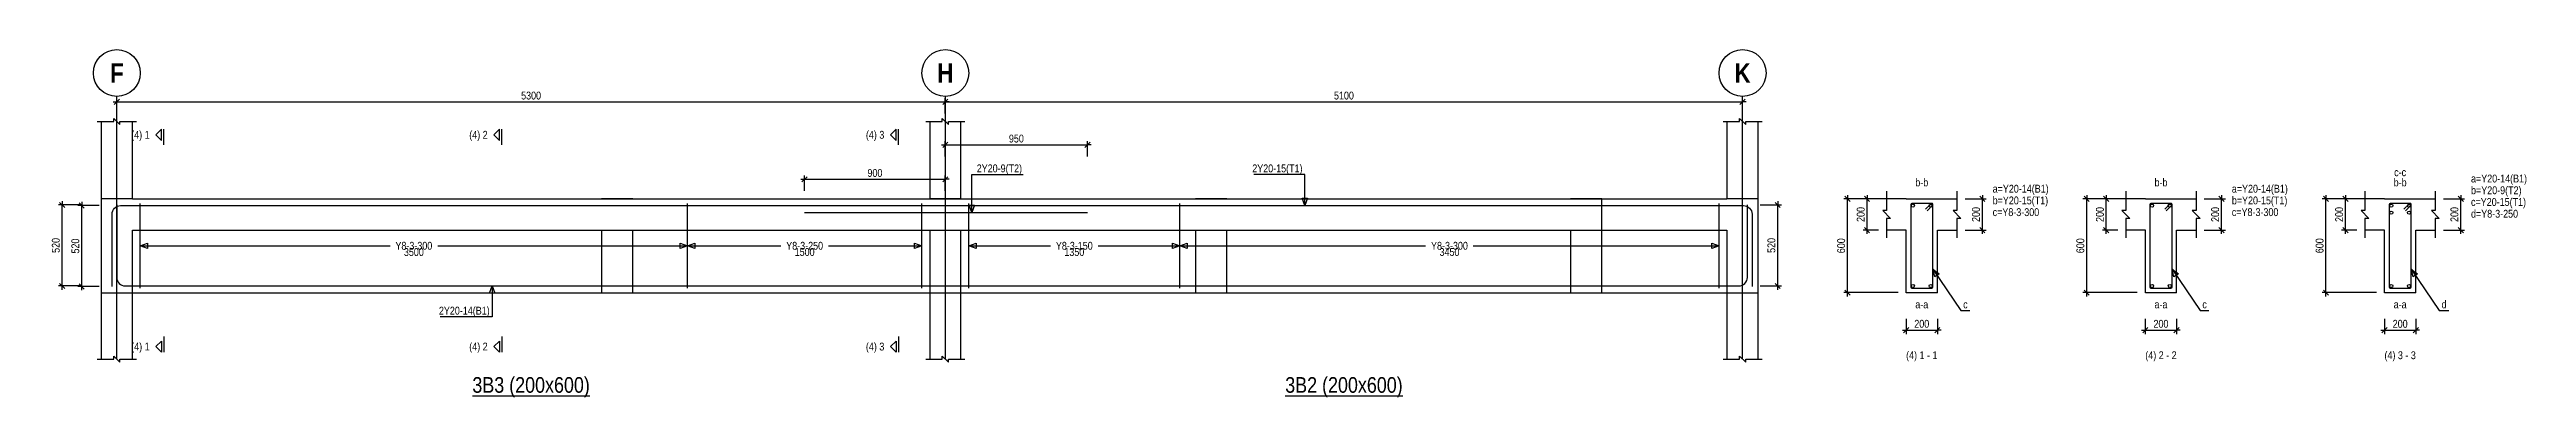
# Model space of a CAD drawing. Extents: x 0 to 206258, y -403073 to 0.
# Drawn here: x 12479 to 44170, y -205044 to -200594 of the extents above; entities that cross this region are included whole.
import ezdxf
from ezdxf.enums import TextEntityAlignment as Align
from ezdxf.lldxf.tags import DXFTag

# ---------------------------------------------------------------- set-up
doc = ezdxf.new("R2010")
doc.units = 0
doc.header["$LTSCALE"] = 1000
for name, color, linetype in [('Axis Circle(Dir 2)', 150, 'Continuous'), ('Axis Label(Dir 1)', 7, 'Continuous'), ('Axis Line(Dir 2)', 150, 'CENTER2'), ('Break Line', 5, 'Continuous'), ('Dimension Line', 5, 'Continuous'), ('Dimension Text', 5, 'Continuous'), ('Front Elevation Line', 40, 'Continuous'), ('Leader Line', 5, 'Continuous'), ('Link Line', 3, 'Continuous'), ('Rebar Label', 6, 'Continuous'), ('Rebar Line', 7, 'Continuous'), ('Section Label', 1, 'Continuous'), ('Section Line', 1, 'Continuous'), ('Top Rebar Label', 6, 'Continuous'), ('Top Rebar Line', 7, 'Continuous')]:
    doc.layers.add(name, color=color, linetype=linetype)
for name, color, linetype, true_color in [('Back Elevation Line', 191, 'HIDDEN2', 0xd4aaff), ('Beam Label(D)', 94, 'Continuous', 0x008100), ('Beam Line(D)', 112, 'Continuous', 0x00bd5e), ('Link Label', 94, 'Continuous', 0x008100)]:
    doc.layers.add(name, color=color, linetype=linetype, true_color=true_color)
doc.styles.add('Axis Label(Dir 1)', font='ARIALNB.TTF', dxfattribs={"height": 250})
doc.styles.add('Beam Label(D)', font='ARIALN.TTF', dxfattribs={"height": 200})
doc.styles.add('Dimension Text', font='ARIALN.TTF', dxfattribs={"height": 100})
doc.styles.add('Link Label', font='ARIALN.TTF', dxfattribs={"height": 100})
doc.styles.add('Rebar Label', font='ARIALN.TTF', dxfattribs={"height": 100})
doc.styles.add('Section Label', font='ARIALN.TTF', dxfattribs={"height": 100})
doc.styles.add('Top Rebar Label', font='ARIALN.TTF', dxfattribs={"height": 100})
tags = doc.linetypes.add('CENTER2', pattern=[1.125, 0.75, -0.125, 0.125, -0.125]).pattern_tags.tags
tags[10:11] = [DXFTag(74, 4), DXFTag(75, 0), DXFTag(340, '0'), DXFTag(46, 0.0), DXFTag(50, 0.0), DXFTag(44, 0.0), DXFTag(45, 0.0)]
tags[8:9] = [DXFTag(74, 4), DXFTag(75, 0), DXFTag(340, '0'), DXFTag(46, 0.0), DXFTag(50, 0.0), DXFTag(44, 0.0), DXFTag(45, 0.0)]
tags[6:7] = [DXFTag(74, 4), DXFTag(75, 0), DXFTag(340, '0'), DXFTag(46, 0.0), DXFTag(50, 0.0), DXFTag(44, 0.0), DXFTag(45, 0.0)]
tags[4:5] = [DXFTag(74, 4), DXFTag(75, 0), DXFTag(340, '0'), DXFTag(46, 0.0), DXFTag(50, 0.0), DXFTag(44, 0.0), DXFTag(45, 0.0)]
tags = doc.linetypes.add('HIDDEN2', pattern=[0.1875, 0.125, -0.0625]).pattern_tags.tags
tags[6:7] = [DXFTag(74, 4), DXFTag(75, 0), DXFTag(340, '0'), DXFTag(46, 0.0), DXFTag(50, 0.0), DXFTag(44, 0.0), DXFTag(45, 0.0)]
tags[4:5] = [DXFTag(74, 4), DXFTag(75, 0), DXFTag(340, '0'), DXFTag(46, 0.0), DXFTag(50, 0.0), DXFTag(44, 0.0), DXFTag(45, 0.0)]
doc.dimstyles.new('BEAM', dxfattribs={"dimtxt": 100, "dimasz": 30, "dimexe": 48.3, "dimexo": 103.5, "dimgap": 30, "dimtad": 1, "dimtoh": 1, "dimdec": 1, "dimlfac": 0.5, "dimdsep": 46, "dimtxsty": 'Dimension Text', "dimblk": 'PCDIM_TICK', "dimcen": 0.09, "dimclrd": 5, "dimclre": 5, "dimclrt": 5, "dimadec": 1, "dimazin": 0, "dimtp": 1, "dimtm": 1, "dimtfac": 1, "dimtdec": 4, "dimtofl": 0, "dimtmove": 0, "dimatfit": 3, "dimfxl": 1, "dimtolj": 1, "dimtzin": 0, "dimarcsym": 0})

msp = doc.modelspace()

# ---------------------------------------------------------------- texts
at = {"layer": 'Axis Label(Dir 1)', "transparency": 33554687, "style": 'Axis Label(Dir 1)'}
for s, p in [('F', (13340.146, -200894.284)), ('H', (23940.146, -200894.284)), ('K', (34140.146, -200894.284))]:
    msp.add_text(s, height=250, dxfattribs=at).set_placement(p, align=Align.MIDDLE_CENTER)
at = {"layer": 'Beam Label(D)', "transparency": 33554687, "style": 'Beam Label(D)'}
for s, p in [('%%U3B3 (200x600)', (18640.146, -204784.284)), ('%%U3B2 (200x600)', (29040.146, -204784.284))]:
    msp.add_text(s, height=200, dxfattribs=at).set_placement(p, align=Align.TOP_CENTER)
at = {"layer": 'Dimension Text', "transparency": 33554687, "style": 'Dimension Text'}
for s, p in [('3500', (17140.146, -203134.284)), ('1500', (22140.145, -203134.284)), ('1350', (25590.146, -203134.284)), ('3450', (30390.146, -203134.284))]:
    msp.add_text(s, height=100, dxfattribs=at).set_placement(p, align=Align.TOP_CENTER)
at = {"layer": 'Link Label', "transparency": 33554687, "style": 'Link Label'}
for s, p in [(' c=Y8-3-300', (37308.147, -202724.284)), (' c=Y8-3-300', (40368.385, -202724.284)), (' d=Y8-3-250', (43428.624, -202744.284)), ('c', (36963.147, -203904.284)), ('c', (40023.385, -203904.284)), ('d', (43083.624, -203904.284))]:
    msp.add_text(s, height=100, dxfattribs=at).set_placement(p)
for s, p in [('Y8-3-300', (17140.146, -203104.284)), ('Y8-3-250', (22140.145, -203104.284)), ('Y8-3-150', (25590.146, -203104.284)), ('Y8-3-300', (30390.146, -203104.284))]:
    msp.add_text(s, height=100, dxfattribs=at).set_placement(p, align=Align.MIDDLE_CENTER)
at = {"layer": 'Rebar Label', "transparency": 33554687, "style": 'Rebar Label'}
for s, p in [('c-c', (42553.624, -202244.284)), ('b-b', (36433.147, -202374.284)), ('b-b', (39493.385, -202374.284)), ('b-b', (42553.624, -202374.284)), ('a-a', (36433.147, -203934.284)), ('a-a', (39493.385, -203934.284)), ('a-a', (42553.624, -203934.284))]:
    msp.add_text(s, height=100, dxfattribs=at).set_placement(p, align=Align.BOTTOM_CENTER)
for p in [(37308.147, -202424.284), (40368.385, -202424.284), (43428.624, -202294.284)]:
    msp.add_text(' a=Y20-14(B1)', height=100, dxfattribs=at).set_placement(p)
msp.add_text(' 2Y20-14(B1)', height=100, dxfattribs=at).set_placement((18110.146, -203984.284), align=Align.RIGHT)
at = {"layer": 'Section Label', "transparency": 33554687, "style": 'Section Label'}
for s, p in [('(4) 1', (13759.435, -201684.994)), ('(4) 2', (18084.435, -201684.994)), ('(4) 3', (23159.435, -201684.994)), ('(4) 1', (13759.435, -204393.573)), ('(4) 2', (18084.435, -204393.573)), ('(4) 3', (23159.435, -204393.573))]:
    msp.add_text(s, height=100, dxfattribs=at).set_placement(p, align=Align.MIDDLE_RIGHT)
for s, p in [('(4) 1 - 1', (36433.147, -204584.284)), ('(4) 2 - 2', (39493.385, -204584.284)), ('(4) 3 - 3', (42553.624, -204584.284))]:
    msp.add_text(s, height=100, dxfattribs=at).set_placement(p, align=Align.BOTTOM_CENTER)
at = {"layer": 'Top Rebar Label', "transparency": 33554687, "style": 'Top Rebar Label'}
for s, p in [(' 2Y20-9(T2)', (24310.146, -202164.284)), (' b=Y20-15(T1)', (37308.147, -202574.284)), (' b=Y20-15(T1)', (40368.385, -202574.284)), (' c=Y20-15(T1)', (43428.624, -202594.284)), (' b=Y20-9(T2)', (43428.624, -202444.284))]:
    msp.add_text(s, height=100, dxfattribs=at).set_placement(p)
msp.add_text(' 2Y20-15(T1)', height=100, dxfattribs=at).set_placement((28510.146, -202164.284), align=Align.RIGHT)

# ---------------------------------------------------------------- blocks, each defined once
blk = doc.blocks.new('PCDIM_TICK')
at = {"layer": 'Dimension Line', "color": 0, "transparency": 33554687}
for p, q in [((1.1, 1.1), (-1.1, -1.1)), ((1.6, 0), (0, 0))]:
    blk.add_line(p, q, dxfattribs=at)
blk = doc.blocks.new('*U2787')
at = {"layer": 'Dimension Line', "color": 5, "true_color": 0x0000ff, "transparency": 16777216}
for p, q in [((22138, -202401), (22138, -202206)), ((22138, -202254), (23940, -202254)), ((23940, -202401), (23940, -202206))]:
    blk.add_line(p, q, dxfattribs=at)
at = {"layer": 'Dimension Line', "color": 5, "true_color": 0x0000ff, "transparency": 16777216, "xscale": 30, "yscale": 30, "rotation": 180.0000000000004}
blk.add_blockref('PCDIM_TICK', (22138, -202254), dxfattribs=at)
at = {"layer": 'Dimension Line', "color": 5, "true_color": 0x0000ff, "transparency": 16777216, "xscale": 30, "yscale": 30}
blk.add_blockref('PCDIM_TICK', (23940, -202254), dxfattribs=at)
at = {"layer": 'Dimension Line', "color": 5, "true_color": 0x0000ff, "transparency": 16777216, "insert": (23039, -202224), "char_height": 100, "width": 181.5, "attachment_point": 8, "style": 'Dimension Text'}
blk.add_mtext('900', dxfattribs=at)
blk = doc.blocks.new('*U2788')
at = {"layer": 'Dimension Line', "color": 5, "true_color": 0x0000ff, "transparency": 16777216}
for p, q in [((13115, -202590), (12842, -202590)), ((12890, -203626), (12890, -202590)), ((13115, -203626), (12842, -203626))]:
    blk.add_line(p, q, dxfattribs=at)
at = {"layer": 'Dimension Line', "color": 5, "true_color": 0x0000ff, "transparency": 16777216, "xscale": 30, "yscale": 30}
for p, rotation in [((12890, -202590), 89.99999999999447), ((12890, -203626), 269.9999999999834)]:
    blk.add_blockref('PCDIM_TICK', p, dxfattribs=dict(at, rotation=rotation))
at = {"layer": 'Dimension Line', "color": 5, "true_color": 0x0000ff, "transparency": 16777216, "insert": (12860, -203108), "char_height": 100, "width": 181.5, "attachment_point": 8, "rotation": 90, "style": 'Dimension Text'}
blk.add_mtext('520', dxfattribs=at)
blk = doc.blocks.new('*U2789')
at = {"layer": 'Dimension Line', "color": 5, "true_color": 0x0000ff, "transparency": 16777216}
for p, q in [((12865, -202582), (12592, -202582)), ((12640, -203618), (12640, -202582)), ((12865, -203618), (12592, -203618))]:
    blk.add_line(p, q, dxfattribs=at)
at = {"layer": 'Dimension Line', "color": 5, "true_color": 0x0000ff, "transparency": 16777216, "xscale": 30, "yscale": 30}
for p, rotation in [((12640, -202582), 89.99999999999447), ((12640, -203618), 269.9999999999834)]:
    blk.add_blockref('PCDIM_TICK', p, dxfattribs=dict(at, rotation=rotation))
at = {"layer": 'Dimension Line', "color": 5, "true_color": 0x0000ff, "transparency": 16777216, "insert": (12610, -203100), "char_height": 100, "width": 181.5, "attachment_point": 8, "rotation": 90, "style": 'Dimension Text'}
blk.add_mtext('520', dxfattribs=at)
blk = doc.blocks.new('*U2790')
at = {"layer": 'Dimension Line', "color": 5, "true_color": 0x0000ff, "transparency": 16777216}
for p, q in [((13340, -201411), (13340, -201216)), ((23940, -201411), (23940, -201216)), ((13340, -201264), (23940, -201264))]:
    blk.add_line(p, q, dxfattribs=at)
at = {"layer": 'Dimension Line', "color": 5, "true_color": 0x0000ff, "transparency": 16777216, "xscale": 30, "yscale": 30, "rotation": 180.0000000000004}
blk.add_blockref('PCDIM_TICK', (13340, -201264), dxfattribs=at)
at = {"layer": 'Dimension Line', "color": 5, "true_color": 0x0000ff, "transparency": 16777216, "xscale": 30, "yscale": 30}
blk.add_blockref('PCDIM_TICK', (23940, -201264), dxfattribs=at)
at = {"layer": 'Dimension Line', "color": 5, "true_color": 0x0000ff, "transparency": 16777216, "insert": (18640, -201234), "char_height": 100, "width": 245.98, "attachment_point": 8, "style": 'Dimension Text'}
blk.add_mtext('5300', dxfattribs=at)
blk = doc.blocks.new('*U2803')
at = {"layer": 'Dimension Line', "color": 5, "true_color": 0x0000ff, "transparency": 16777216}
for p, q in [((23940, -201961), (23940, -201766)), ((23940, -201814), (25758, -201814)), ((25758, -201961), (25758, -201766))]:
    blk.add_line(p, q, dxfattribs=at)
at = {"layer": 'Dimension Line', "color": 5, "true_color": 0x0000ff, "transparency": 16777216, "xscale": 30, "yscale": 30, "rotation": 180.0000000000004}
blk.add_blockref('PCDIM_TICK', (23940, -201814), dxfattribs=at)
at = {"layer": 'Dimension Line', "color": 5, "true_color": 0x0000ff, "transparency": 16777216, "xscale": 30, "yscale": 30}
blk.add_blockref('PCDIM_TICK', (25758, -201814), dxfattribs=at)
at = {"layer": 'Dimension Line', "color": 5, "true_color": 0x0000ff, "transparency": 16777216, "insert": (24849, -201784), "char_height": 100, "width": 181.5, "attachment_point": 8, "style": 'Dimension Text'}
blk.add_mtext('950', dxfattribs=at)
blk = doc.blocks.new('*U2804')
at = {"layer": 'Dimension Line', "color": 5, "true_color": 0x0000ff, "transparency": 16777216}
for p, q in [((34366, -202582), (34638, -202582)), ((34590, -203618), (34590, -202582)), ((34366, -203618), (34638, -203618))]:
    blk.add_line(p, q, dxfattribs=at)
at = {"layer": 'Dimension Line', "color": 5, "true_color": 0x0000ff, "transparency": 16777216, "xscale": 30, "yscale": 30}
for p, rotation in [((34590, -202582), 89.99999999999447), ((34590, -203618), 269.9999999999834)]:
    blk.add_blockref('PCDIM_TICK', p, dxfattribs=dict(at, rotation=rotation))
at = {"layer": 'Dimension Line', "color": 5, "true_color": 0x0000ff, "transparency": 16777216, "insert": (34560, -203100), "char_height": 100, "width": 181.5, "attachment_point": 8, "rotation": 90, "style": 'Dimension Text'}
blk.add_mtext('520', dxfattribs=at)
blk = doc.blocks.new('*U2805')
at = {"layer": 'Dimension Line', "color": 5, "true_color": 0x0000ff, "transparency": 16777216}
for p, q in [((23940, -201411), (23940, -201216)), ((34140, -201411), (34140, -201216)), ((23940, -201264), (34140, -201264))]:
    blk.add_line(p, q, dxfattribs=at)
at = {"layer": 'Dimension Line', "color": 5, "true_color": 0x0000ff, "transparency": 16777216, "xscale": 30, "yscale": 30, "rotation": 180.0000000000004}
blk.add_blockref('PCDIM_TICK', (23940, -201264), dxfattribs=at)
at = {"layer": 'Dimension Line', "color": 5, "true_color": 0x0000ff, "transparency": 16777216, "xscale": 30, "yscale": 30}
blk.add_blockref('PCDIM_TICK', (34140, -201264), dxfattribs=at)
at = {"layer": 'Dimension Line', "color": 5, "true_color": 0x0000ff, "transparency": 16777216, "insert": (29040, -201234), "char_height": 100, "width": 245.98, "attachment_point": 8, "style": 'Dimension Text'}
blk.add_mtext('5100', dxfattribs=at)
blk = doc.blocks.new('*U2791')
at = {"layer": 'Dimension Line', "color": 5, "true_color": 0x0000ff, "transparency": 16777216}
for p, q in [((36987, -202504), (37256, -202504)), ((37208, -202904), (37208, -202504)), ((36987, -202904), (37256, -202904))]:
    blk.add_line(p, q, dxfattribs=at)
at = {"layer": 'Dimension Line', "color": 5, "true_color": 0x0000ff, "transparency": 16777216, "xscale": 30, "yscale": 30}
for p, rotation in [((37208, -202504), 89.99999999999447), ((37208, -202904), 269.9999999999834)]:
    blk.add_blockref('PCDIM_TICK', p, dxfattribs=dict(at, rotation=rotation))
at = {"layer": 'Dimension Line', "color": 5, "true_color": 0x0000ff, "transparency": 16777216, "insert": (37178, -202704), "char_height": 100, "width": 182.77, "attachment_point": 8, "rotation": 90, "style": 'Dimension Text'}
blk.add_mtext('200', dxfattribs=at)
blk = doc.blocks.new('*U2792')
at = {"layer": 'Dimension Line', "color": 5, "true_color": 0x0000ff, "transparency": 16777216}
for p, q in [((35880, -202504), (35685, -202504)), ((35733, -202904), (35733, -202504)), ((35880, -202904), (35685, -202904))]:
    blk.add_line(p, q, dxfattribs=at)
at = {"layer": 'Dimension Line', "color": 5, "true_color": 0x0000ff, "transparency": 16777216, "xscale": 30, "yscale": 30}
for p, rotation in [((35733, -202504), 89.99999999999447), ((35733, -202904), 269.9999999999834)]:
    blk.add_blockref('PCDIM_TICK', p, dxfattribs=dict(at, rotation=rotation))
at = {"layer": 'Dimension Line', "color": 5, "true_color": 0x0000ff, "transparency": 16777216, "insert": (35703, -202704), "char_height": 100, "width": 182.77, "attachment_point": 8, "rotation": 90, "style": 'Dimension Text'}
blk.add_mtext('200', dxfattribs=at)
blk = doc.blocks.new('*U2793')
at = {"layer": 'Dimension Line', "color": 5, "true_color": 0x0000ff, "transparency": 16777216}
for p, q in [((36130, -202504), (35435, -202504)), ((35483, -203704), (35483, -202504)), ((36130, -203704), (35435, -203704))]:
    blk.add_line(p, q, dxfattribs=at)
at = {"layer": 'Dimension Line', "color": 5, "true_color": 0x0000ff, "transparency": 16777216, "xscale": 30, "yscale": 30}
for p, rotation in [((35483, -202504), 89.99999999999447), ((35483, -203704), 269.9999999999834)]:
    blk.add_blockref('PCDIM_TICK', p, dxfattribs=dict(at, rotation=rotation))
at = {"layer": 'Dimension Line', "color": 5, "true_color": 0x0000ff, "transparency": 16777216, "insert": (35453, -203104), "char_height": 100, "width": 181.97, "attachment_point": 8, "rotation": 90, "style": 'Dimension Text'}
blk.add_mtext('600', dxfattribs=at)
blk = doc.blocks.new('*U2794')
at = {"layer": 'Dimension Line', "color": 5, "true_color": 0x0000ff, "transparency": 16777216}
for p, q in [((36233, -204038), (36233, -204233)), ((36633, -204038), (36633, -204233)), ((36233, -204184), (36633, -204184))]:
    blk.add_line(p, q, dxfattribs=at)
at = {"layer": 'Dimension Line', "color": 5, "true_color": 0x0000ff, "transparency": 16777216, "xscale": 30, "yscale": 30, "rotation": 180.0000000000004}
blk.add_blockref('PCDIM_TICK', (36233, -204184), dxfattribs=at)
at = {"layer": 'Dimension Line', "color": 5, "true_color": 0x0000ff, "transparency": 16777216, "xscale": 30, "yscale": 30}
blk.add_blockref('PCDIM_TICK', (36633, -204184), dxfattribs=at)
at = {"layer": 'Dimension Line', "color": 5, "true_color": 0x0000ff, "transparency": 16777216, "insert": (36433, -204154), "char_height": 100, "width": 182.77, "attachment_point": 8, "style": 'Dimension Text'}
blk.add_mtext('200', dxfattribs=at)
blk = doc.blocks.new('*U2795')
at = {"layer": 'Dimension Line', "color": 5, "true_color": 0x0000ff, "transparency": 16777216}
for p, q in [((40047, -202504), (40317, -202504)), ((40268, -202904), (40268, -202504)), ((40047, -202904), (40317, -202904))]:
    blk.add_line(p, q, dxfattribs=at)
at = {"layer": 'Dimension Line', "color": 5, "true_color": 0x0000ff, "transparency": 16777216, "xscale": 30, "yscale": 30}
for p, rotation in [((40268, -202504), 89.99999999999447), ((40268, -202904), 269.9999999999834)]:
    blk.add_blockref('PCDIM_TICK', p, dxfattribs=dict(at, rotation=rotation))
at = {"layer": 'Dimension Line', "color": 5, "true_color": 0x0000ff, "transparency": 16777216, "insert": (40238, -202704), "char_height": 100, "width": 182.77, "attachment_point": 8, "rotation": 90, "style": 'Dimension Text'}
blk.add_mtext('200', dxfattribs=at)
blk = doc.blocks.new('*U2796')
at = {"layer": 'Dimension Line', "color": 5, "true_color": 0x0000ff, "transparency": 16777216}
for p, q in [((38940, -202504), (38745, -202504)), ((38793, -202904), (38793, -202504)), ((38940, -202904), (38745, -202904))]:
    blk.add_line(p, q, dxfattribs=at)
at = {"layer": 'Dimension Line', "color": 5, "true_color": 0x0000ff, "transparency": 16777216, "xscale": 30, "yscale": 30}
for p, rotation in [((38793, -202504), 89.99999999999447), ((38793, -202904), 269.9999999999834)]:
    blk.add_blockref('PCDIM_TICK', p, dxfattribs=dict(at, rotation=rotation))
at = {"layer": 'Dimension Line', "color": 5, "true_color": 0x0000ff, "transparency": 16777216, "insert": (38763, -202704), "char_height": 100, "width": 182.77, "attachment_point": 8, "rotation": 90, "style": 'Dimension Text'}
blk.add_mtext('200', dxfattribs=at)
blk = doc.blocks.new('*U2797')
at = {"layer": 'Dimension Line', "color": 5, "true_color": 0x0000ff, "transparency": 16777216}
for p, q in [((39190, -202504), (38495, -202504)), ((38543, -203704), (38543, -202504)), ((39190, -203704), (38495, -203704))]:
    blk.add_line(p, q, dxfattribs=at)
at = {"layer": 'Dimension Line', "color": 5, "true_color": 0x0000ff, "transparency": 16777216, "xscale": 30, "yscale": 30}
for p, rotation in [((38543, -202504), 89.99999999999447), ((38543, -203704), 269.9999999999834)]:
    blk.add_blockref('PCDIM_TICK', p, dxfattribs=dict(at, rotation=rotation))
at = {"layer": 'Dimension Line', "color": 5, "true_color": 0x0000ff, "transparency": 16777216, "insert": (38513, -203104), "char_height": 100, "width": 181.97, "attachment_point": 8, "rotation": 90, "style": 'Dimension Text'}
blk.add_mtext('600', dxfattribs=at)
blk = doc.blocks.new('*U2798')
at = {"layer": 'Dimension Line', "color": 5, "true_color": 0x0000ff, "transparency": 16777216}
for p, q in [((39293, -204038), (39293, -204233)), ((39693, -204038), (39693, -204233)), ((39293, -204184), (39693, -204184))]:
    blk.add_line(p, q, dxfattribs=at)
at = {"layer": 'Dimension Line', "color": 5, "true_color": 0x0000ff, "transparency": 16777216, "xscale": 30, "yscale": 30, "rotation": 180.0000000000004}
blk.add_blockref('PCDIM_TICK', (39293, -204184), dxfattribs=at)
at = {"layer": 'Dimension Line', "color": 5, "true_color": 0x0000ff, "transparency": 16777216, "xscale": 30, "yscale": 30}
blk.add_blockref('PCDIM_TICK', (39693, -204184), dxfattribs=at)
at = {"layer": 'Dimension Line', "color": 5, "true_color": 0x0000ff, "transparency": 16777216, "insert": (39493, -204154), "char_height": 100, "width": 182.77, "attachment_point": 8, "style": 'Dimension Text'}
blk.add_mtext('200', dxfattribs=at)
blk = doc.blocks.new('*U2799')
at = {"layer": 'Dimension Line', "color": 5, "true_color": 0x0000ff, "transparency": 16777216}
for p, q in [((43107, -202504), (43377, -202504)), ((43329, -202904), (43329, -202504)), ((43107, -202904), (43377, -202904))]:
    blk.add_line(p, q, dxfattribs=at)
at = {"layer": 'Dimension Line', "color": 5, "true_color": 0x0000ff, "transparency": 16777216, "xscale": 30, "yscale": 30}
for p, rotation in [((43329, -202504), 89.99999999999447), ((43329, -202904), 269.9999999999834)]:
    blk.add_blockref('PCDIM_TICK', p, dxfattribs=dict(at, rotation=rotation))
at = {"layer": 'Dimension Line', "color": 5, "true_color": 0x0000ff, "transparency": 16777216, "insert": (43299, -202704), "char_height": 100, "width": 182.77, "attachment_point": 8, "rotation": 90, "style": 'Dimension Text'}
blk.add_mtext('200', dxfattribs=at)
blk = doc.blocks.new('*U2800')
at = {"layer": 'Dimension Line', "color": 5, "true_color": 0x0000ff, "transparency": 16777216}
for p, q in [((42000, -202504), (41805, -202504)), ((41854, -202904), (41854, -202504)), ((42000, -202904), (41805, -202904))]:
    blk.add_line(p, q, dxfattribs=at)
at = {"layer": 'Dimension Line', "color": 5, "true_color": 0x0000ff, "transparency": 16777216, "xscale": 30, "yscale": 30}
for p, rotation in [((41854, -202504), 89.99999999999447), ((41854, -202904), 269.9999999999834)]:
    blk.add_blockref('PCDIM_TICK', p, dxfattribs=dict(at, rotation=rotation))
at = {"layer": 'Dimension Line', "color": 5, "true_color": 0x0000ff, "transparency": 16777216, "insert": (41824, -202704), "char_height": 100, "width": 182.77, "attachment_point": 8, "rotation": 90, "style": 'Dimension Text'}
blk.add_mtext('200', dxfattribs=at)
blk = doc.blocks.new('*U2801')
at = {"layer": 'Dimension Line', "color": 5, "true_color": 0x0000ff, "transparency": 16777216}
for p, q in [((42250, -202504), (41555, -202504)), ((41604, -203704), (41604, -202504)), ((42250, -203704), (41555, -203704))]:
    blk.add_line(p, q, dxfattribs=at)
at = {"layer": 'Dimension Line', "color": 5, "true_color": 0x0000ff, "transparency": 16777216, "xscale": 30, "yscale": 30}
for p, rotation in [((41604, -202504), 89.99999999999447), ((41604, -203704), 269.9999999999834)]:
    blk.add_blockref('PCDIM_TICK', p, dxfattribs=dict(at, rotation=rotation))
at = {"layer": 'Dimension Line', "color": 5, "true_color": 0x0000ff, "transparency": 16777216, "insert": (41574, -203104), "char_height": 100, "width": 181.97, "attachment_point": 8, "rotation": 90, "style": 'Dimension Text'}
blk.add_mtext('600', dxfattribs=at)
blk = doc.blocks.new('*U2802')
at = {"layer": 'Dimension Line', "color": 5, "true_color": 0x0000ff, "transparency": 16777216}
for p, q in [((42354, -204038), (42354, -204233)), ((42754, -204038), (42754, -204233)), ((42354, -204184), (42754, -204184))]:
    blk.add_line(p, q, dxfattribs=at)
at = {"layer": 'Dimension Line', "color": 5, "true_color": 0x0000ff, "transparency": 16777216, "xscale": 30, "yscale": 30, "rotation": 180.0000000000004}
blk.add_blockref('PCDIM_TICK', (42354, -204184), dxfattribs=at)
at = {"layer": 'Dimension Line', "color": 5, "true_color": 0x0000ff, "transparency": 16777216, "xscale": 30, "yscale": 30}
blk.add_blockref('PCDIM_TICK', (42754, -204184), dxfattribs=at)
at = {"layer": 'Dimension Line', "color": 5, "true_color": 0x0000ff, "transparency": 16777216, "insert": (42554, -204154), "char_height": 100, "width": 182.77, "attachment_point": 8, "style": 'Dimension Text'}
blk.add_mtext('200', dxfattribs=at)

# ---------------------------------------------------------------- dimensions: what is measured, and where the dimension line sits
at = {"layer": 'Dimension Line', "transparency": 33554687}
for base, p1, p2, text, picture, middle in [((18640.146, -201264.284), (13340.146, -201514.284), (23940.146, -201514.284), '5300', '*U2790', (18640.146, -201264.284)), ((29040.146, -201264.284), (23940.146, -201514.284), (34140.146, -201514.284), '5100', '*U2805', (29040.146, -201264.284)), ((24849.146, -201814.284), (23940.146, -202064.284), (25758.146, -202064.284), '950', '*U2803', (24849.146, -201814.284)), ((23039.146, -202254.284), (22138.146, -202504.284), (23940.146, -202504.284), '900', '*U2787', (23039.146, -202254.284)), ((36433.147, -204184.284), (36233.147, -203934.284), (36633.147, -203934.284), '200', '*U2794', (36433.147, -204184.284)), ((39493.385, -204184.284), (39293.385, -203934.284), (39693.385, -203934.284), '200', '*U2798', (39493.385, -204184.284)), ((42553.624, -204184.284), (42353.624, -203934.284), (42753.624, -203934.284), '200', '*U2802', (42553.624, -204184.284))]:
    dim = msp.add_linear_dim(base=base, p1=p1, p2=p2, text=text, dimstyle='BEAM', override={"dimscale": 1, "dimtxt": 100, "dimasz": 30, "dimexe": 48.3, "dimexo": 103.5, "dimgap": 30, "dimtad": 1, "dimtih": 0, "dimdec": 1, "dimlfac": 0.5, "dimzin": 8, "dimlunit": 2, "dimpost": '', "dimtxsty": 'Dimension Text', "dimblk": 'PCDIM_TICK', "dimse1": 0, "dimse2": 0, "dimsd2": 0, "dimclrd": 5, "dimclre": 5, "dimclrt": 5, "dimaunit": 0, "dimadec": 1, "dimazin": 0, "dimtol": 0, "dimtp": 1, "dimtm": 1, "dimtmove": 0}, dxfattribs=at)
    dim.commit()
    dim.dimension.update_dxf_attribs({"geometry": picture, "text_midpoint": middle})
for base, p1, p2, angle, text, picture, middle in [((35483.147, -203104.284), (36233.147, -203704.284), (36233.147, -202504.284), 90, '600', '*U2793', (35483.147, -203104.284)), ((35733.147, -202704.284), (35983.147, -202904.284), (35983.147, -202504.284), 90, '200', '*U2792', (35733.147, -202704.284)), ((37208.147, -202704.284), (36883.147, -202904.284), (36883.147, -202504.284), 90, '200', '*U2791', (37208.147, -202704.284)), ((38543.385, -203104.284), (39293.385, -203704.284), (39293.385, -202504.284), 90, '600', '*U2797', (38543.385, -203104.284)), ((38793.385, -202704.284), (39043.385, -202904.284), (39043.385, -202504.284), 90, '200', '*U2796', (38793.385, -202704.284)), ((40268.385, -202704.284), (39943.385, -202904.284), (39943.385, -202504.284), 90, '200', '*U2795', (40268.385, -202704.284)), ((41603.624, -203104.284), (42353.624, -203704.284), (42353.624, -202504.284), 90, '600', '*U2801', (41603.624, -203104.284)), ((41853.624, -202704.284), (42103.624, -202904.284), (42103.624, -202504.284), 90, '200', '*U2800', (41853.624, -202704.284)), ((43328.624, -202704.284), (43003.624, -202904.284), (43003.624, -202504.284), 90, '200', '*U2799', (43328.624, -202704.284)), ((12640.146, -203100.284), (12968.146, -203618.284), (12968.146, -202582.284), 90, '520', '*U2789', (12640.146, -203100.284)), ((12890.146, -203108.284), (13218.146, -203626.284), (13218.146, -202590.284), 90, '520', '*U2788', (12890.146, -203108.284)), ((34590.146, -203100.283), (34262.147, -203618.284), (34262.146, -202582.284), 90.0000489, '520', '*U2804', (34590.146, -203100.283))]:
    dim = msp.add_linear_dim(base=base, p1=p1, p2=p2, angle=angle, text=text, dimstyle='BEAM', override={"dimscale": 1, "dimtxt": 100, "dimasz": 30, "dimexe": 48.3, "dimexo": 103.5, "dimgap": 30, "dimtad": 1, "dimtih": 0, "dimdec": 1, "dimlfac": 0.5, "dimzin": 8, "dimlunit": 2, "dimpost": '', "dimtxsty": 'Dimension Text', "dimblk": 'PCDIM_TICK', "dimse1": 0, "dimse2": 0, "dimsd2": 0, "dimclrd": 5, "dimclre": 5, "dimclrt": 5, "dimaunit": 0, "dimadec": 1, "dimazin": 0, "dimtol": 0, "dimtp": 1, "dimtm": 1, "dimtmove": 0}, dxfattribs=at)
    dim.commit()
    dim.dimension.update_dxf_attribs({"geometry": picture, "text_midpoint": middle})

# ---------------------------------------------------------------- linework, layer by layer
at = {"layer": 'Axis Circle(Dir 2)', "transparency": 33554687}
for centre in [(13340.146, -200894.284), (23940.146, -200894.284), (34140.146, -200894.284)]:
    msp.add_circle(centre, 300, dxfattribs=at)
at = {"layer": 'Axis Line(Dir 2)', "transparency": 33554687}
for points in [[(13340.146, -204554.284), (13340.146, -201194.284)], [(23940.146, -204554.284), (23940.146, -201194.284)], [(34140.146, -204554.284), (34140.146, -201194.284)]]:
    msp.add_lwpolyline(points, dxfattribs=at)
at = {"layer": 'Back Elevation Line', "transparency": 33554687}
for points in [[(13540.146, -202504.284), (13140.146, -202504.284)], [(13140.146, -202504.284), (13140.146, -203704.284)], [(13540.146, -202504.284), (33940.146, -202504.284)], [(34340.146, -202504.284), (33940.146, -202504.284)], [(34340.146, -203704.284), (34340.146, -202504.284)], [(13540.146, -203704.284), (13540.146, -202904.284)], [(13540.146, -202904.284), (33940.146, -202904.284)], [(33940.146, -202904.284), (33940.146, -203704.284)], [(13140.146, -203704.284), (13540.146, -203704.284)], [(33940.146, -203704.284), (34340.146, -203704.284)]]:
    msp.add_lwpolyline(points, dxfattribs=at)
at = {"layer": 'Beam Line(D)', "transparency": 33554687}
for points in [[(13140.146, -201514.284), (13140.146, -202504.284)], [(13540.146, -202504.284), (13540.146, -201514.284)], [(23740.145, -201514.284), (23740.146, -202504.284)], [(24140.146, -202504.284), (24140.146, -201514.284)], [(33940.146, -201514.284), (33940.146, -202504.284)], [(34340.146, -202504.284), (34340.146, -201514.284)], [(13140.146, -202504.284), (13140.146, -204554.284)], [(13540.146, -202504.284), (23740.146, -202504.284)], [(24140.146, -202504.284), (33940.146, -202504.284)], [(34340.146, -204554.284), (34340.146, -202504.284)], [(36233.147, -202504.284), (35983.147, -202504.284)], [(36233.147, -202504.284), (36633.147, -202504.284)], [(36233.147, -202504.284), (36233.147, -202504.284)], [(36633.147, -202504.284), (36633.147, -202504.284)], [(36633.147, -202504.284), (36883.147, -202504.284)], [(39293.385, -202504.284), (39043.385, -202504.284)], [(39293.385, -202504.284), (39693.385, -202504.284)], [(39293.385, -202504.284), (39293.385, -202504.284)], [(39693.385, -202504.284), (39693.385, -202504.284)], [(39693.385, -202504.284), (39943.385, -202504.284)], [(42353.624, -202504.284), (42103.624, -202504.284)], [(42353.624, -202504.284), (42753.624, -202504.284)], [(42353.624, -202504.284), (42353.624, -202504.284)], [(42753.624, -202504.284), (42753.624, -202504.284)], [(42753.624, -202504.284), (43003.624, -202504.284)], [(36633.147, -203704.284), (36233.147, -203704.284), (36233.147, -202904.284), (35983.147, -202904.284)], [(36633.147, -203704.284), (36633.147, -202904.284), (36883.147, -202904.284)], [(39693.385, -203704.284), (39293.385, -203704.284), (39293.385, -202904.284), (39043.385, -202904.284)], [(39693.385, -203704.284), (39693.385, -202904.284), (39943.385, -202904.284)], [(42753.624, -203704.284), (42353.624, -203704.284), (42353.624, -202904.284), (42103.624, -202904.284)], [(42753.624, -203704.284), (42753.624, -202904.284), (43003.624, -202904.284)], [(13540.146, -204554.284), (13540.146, -203704.284)], [(13540.146, -203704.284), (23740.145, -203704.284)], [(23740.145, -203704.284), (23740.145, -204554.284)], [(24140.146, -204554.284), (24140.146, -203704.284)], [(24140.146, -203704.284), (33940.146, -203704.284)], [(33940.146, -203704.284), (33940.146, -204554.284)]]:
    msp.add_lwpolyline(points, dxfattribs=at)
at = {"layer": 'Break Line', "transparency": 33554687}
for points in [[(13090.146, -201514.284), (13300.146, -201514.284), (13300.146, -201474.284), (13380.146, -201554.284), (13380.146, -201514.284), (13590.146, -201514.284)], [(23690.145, -201514.284), (23900.146, -201514.284), (23900.146, -201474.284), (23980.146, -201554.284), (23980.146, -201514.284), (24190.146, -201514.284)], [(33890.146, -201514.284), (34100.146, -201514.284), (34100.146, -201474.284), (34180.146, -201554.284), (34180.146, -201514.284), (34390.146, -201514.284)], [(35983.147, -202404.284), (35983.147, -202654.284), (35933.147, -202654.284), (36033.147, -202754.284), (35983.147, -202754.284), (35983.147, -203004.284)], [(36883.147, -202404.284), (36883.147, -202654.284), (36833.147, -202654.284), (36933.147, -202754.284), (36883.147, -202754.284), (36883.147, -203004.284)], [(39043.385, -202404.284), (39043.385, -202654.284), (38993.385, -202654.284), (39093.385, -202754.284), (39043.385, -202754.284), (39043.385, -203004.284)], [(39943.385, -202404.284), (39943.385, -202654.284), (39893.385, -202654.284), (39993.385, -202754.284), (39943.385, -202754.284), (39943.385, -203004.284)], [(42103.624, -202404.284), (42103.624, -202654.284), (42053.624, -202654.284), (42153.624, -202754.284), (42103.624, -202754.284), (42103.624, -203004.284)], [(43003.624, -202404.284), (43003.624, -202654.284), (42953.624, -202654.284), (43053.624, -202754.284), (43003.624, -202754.284), (43003.624, -203004.284)], [(13090.146, -204554.284), (13300.146, -204554.284), (13300.146, -204514.284), (13380.146, -204594.284), (13380.146, -204554.284), (13590.146, -204554.284)], [(23690.145, -204554.284), (23900.146, -204554.284), (23900.146, -204514.284), (23980.146, -204594.284), (23980.146, -204554.284), (24190.146, -204554.284)], [(33890.146, -204554.284), (34100.146, -204554.284), (34100.146, -204514.284), (34180.146, -204594.284), (34180.146, -204554.284), (34390.146, -204554.284)]]:
    msp.add_lwpolyline(points, dxfattribs=at)
at = {"layer": 'Front Elevation Line', "transparency": 33554687}
for points in [[(13540.146, -202504.284), (13140.146, -202504.284)], [(13140.146, -202504.284), (13140.146, -203704.284)], [(13540.146, -202504.284), (19540.146, -202504.284)], [(19940.146, -202504.284), (19540.146, -202504.284)], [(19940.146, -202504.284), (23740.146, -202504.284)], [(24140.146, -202504.284), (23740.146, -202504.284)], [(24140.146, -202504.284), (27140.146, -202504.284)], [(27540.146, -202504.284), (27140.146, -202504.284)], [(27540.146, -202504.284), (31940.146, -202504.284)], [(32340.146, -202504.284), (31940.146, -202504.284)], [(32340.146, -203704.284), (32340.146, -202504.284)], [(13540.146, -203704.284), (13540.146, -202904.284)], [(13540.146, -202904.284), (19540.146, -202904.284)], [(19540.146, -202904.284), (19540.146, -203704.284)], [(19940.146, -203704.284), (19940.146, -202904.284)], [(19940.146, -202904.284), (23740.146, -202904.284)], [(23740.145, -202904.284), (23740.146, -203704.284)], [(24140.146, -203704.284), (24140.146, -202904.284)], [(24140.146, -202904.284), (27140.146, -202904.284)], [(27140.146, -202904.284), (27140.146, -203704.284)], [(27540.146, -203704.284), (27540.146, -202904.284)], [(27540.146, -202904.284), (31940.146, -202904.284)], [(31940.146, -202904.284), (31940.146, -203704.284)], [(13140.146, -203704.284), (13540.146, -203704.284)], [(19540.146, -203704.284), (19940.146, -203704.284)], [(23740.146, -203704.284), (24140.146, -203704.284)], [(27140.146, -203704.284), (27540.146, -203704.284)], [(31940.146, -203704.284), (32340.146, -203704.284)]]:
    msp.add_lwpolyline(points, dxfattribs=at)
at = {"layer": 'Leader Line', "transparency": 33554687}
for points in [[(24280.146, -202680.284), (24280.146, -202194.284), (24935.137, -202194.284)], [(28540.146, -202590.284), (28540.146, -202194.284), (27885.154, -202194.284)], [(28505.944, -202496.314), (28574.348, -202496.314), (28540.146, -202590.284), (28505.944, -202496.314)], [(24245.944, -202586.314), (24314.348, -202586.314), (24280.146, -202680.284), (24245.944, -202586.314)], [(13640.146, -203104.284), (13734.115, -203070.082), (13734.115, -203138.486), (13640.146, -203104.284), (16835.502, -203104.284)], [(17444.79, -203104.284), (20640.145, -203104.284), (20546.176, -203138.486), (20546.176, -203070.082), (20640.145, -203104.284)], [(20640.145, -203104.284), (20734.115, -203070.082), (20734.115, -203138.486), (20640.145, -203104.284), (21835.501, -203104.284)], [(22444.789, -203104.284), (23640.145, -203104.284), (23546.176, -203138.486), (23546.176, -203070.082), (23640.145, -203104.284)], [(24240.146, -203104.284), (24334.116, -203070.082), (24334.116, -203138.486), (24240.146, -203104.284), (25285.502, -203104.284)], [(25894.79, -203104.284), (26940.146, -203104.284), (26846.177, -203138.486), (26846.177, -203070.082), (26940.146, -203104.284)], [(26940.146, -203104.284), (27034.115, -203070.082), (27034.115, -203138.486), (26940.146, -203104.284), (30085.502, -203104.284)], [(30694.79, -203104.284), (33840.146, -203104.284), (33746.176, -203138.486), (33746.176, -203070.082), (33840.146, -203104.284)], [(36656.086, -203463.007), (36599.402, -203501.296), (36575.146, -203404.282), (36656.086, -203463.007)], [(36575.146, -203404.282), (36933.147, -203934.284), (37046.276, -203934.284)], [(39716.327, -203463.01), (39659.643, -203501.298), (39635.386, -203404.285), (39716.327, -203463.01)], [(39635.386, -203404.285), (39993.385, -203934.284), (40106.515, -203934.284)], [(42776.565, -203463.009), (42719.881, -203501.298), (42695.624, -203404.284), (42776.565, -203463.009)], [(42695.624, -203404.284), (43053.624, -203934.284), (43174.436, -203934.284)], [(18140.146, -203618.284), (18140.146, -204014.284), (17477.472, -204014.284)], [(18174.348, -203712.253), (18105.944, -203712.253), (18140.146, -203618.284), (18174.348, -203712.253)]]:
    msp.add_lwpolyline(points, dxfattribs=at)
at = {"layer": 'Link Line', "transparency": 33554687}
for p, q in [((13640.146, -203646.284), (13640.146, -202562.284)), ((20640.145, -203646.284), (20640.145, -202562.284)), ((23640.145, -203646.284), (23640.145, -202562.284)), ((24240.146, -203646.284), (24240.146, -202562.284)), ((26940.146, -203646.284), (26940.146, -202562.284)), ((33840.146, -203646.284), (33840.146, -202562.284))]:
    msp.add_line(p, q, dxfattribs=at)
for points in [[(36500.335, -202656.894), (36571.046, -202586.183, 0.668178638), (36561.147, -202562.284), (36305.147, -202562.284, 0.414213562), (36291.147, -202576.284), (36291.147, -203632.284, 0.414213562), (36305.147, -203646.284), (36561.147, -203646.284, 0.414213562), (36575.147, -203632.284), (36575.147, -202576.284, 0.668178638), (36551.247, -202566.384), (36480.536, -202637.095)], [(39560.574, -202656.894), (39631.285, -202586.183, 0.668178638), (39621.385, -202562.284), (39365.385, -202562.284, 0.414213562), (39351.385, -202576.284), (39351.385, -203632.284, 0.414213562), (39365.385, -203646.284), (39621.385, -203646.284, 0.414213562), (39635.385, -203632.284), (39635.385, -202576.284, 0.668178638), (39611.486, -202566.384), (39540.775, -202637.095)], [(42620.813, -202656.894), (42691.523, -202586.183, 0.668178638), (42681.624, -202562.284), (42425.624, -202562.284, 0.414213562), (42411.624, -202576.284), (42411.624, -203632.284, 0.414213562), (42425.624, -203646.284), (42681.624, -203646.284, 0.414213562), (42695.624, -203632.284), (42695.624, -202576.284, 0.668178638), (42671.724, -202566.384), (42601.014, -202637.095)]]:
    msp.add_lwpolyline(points, format="xyb", dxfattribs=at)
at = {"layer": 'Rebar Line', "transparency": 33554687}
msp.add_lwpolyline([(13338.146, -202582.284), (13338.146, -203508.328, 0.414213562), (13448.102, -203618.284), (34092.19, -203618.284, 0.414213813), (34202.147, -203508.328), (34202.146, -202582.284)], format="xyb", dxfattribs=at)
for centre in [(36319.147, -202590.284), (36547.147, -202590.284), (39379.385, -202590.284), (39607.385, -202590.284), (42439.624, -202590.284), (42439.624, -202680.284), (42667.624, -202590.284), (42667.624, -202680.284), (36319.147, -203618.284), (36547.147, -203618.284), (39379.385, -203618.284), (39607.385, -203618.284), (42439.624, -203618.284), (42667.624, -203618.284)]:
    msp.add_circle(centre, 20, dxfattribs=at)
at = {"layer": 'Section Line', "transparency": 33554687}
for points in [[(13910.146, -201614.284), (13839.435, -201684.994), (13910.146, -201755.705), (13910.146, -201614.284)], [(13940.146, -201814.284), (13940.146, -201614.284)], [(18235.146, -201614.284), (18164.435, -201684.994), (18235.146, -201755.705), (18235.146, -201614.284)], [(18265.146, -201814.284), (18265.146, -201614.284)], [(23310.146, -201614.284), (23239.435, -201684.994), (23310.146, -201755.705), (23310.146, -201614.284)], [(23340.146, -201814.284), (23340.146, -201614.284)], [(13910.146, -204464.284), (13910.146, -204464.284), (13839.435, -204393.573), (13910.146, -204322.862), (13910.146, -204464.284)], [(13940.146, -204264.284), (13940.146, -204464.284)], [(18235.146, -204464.284), (18235.146, -204464.284), (18164.435, -204393.573), (18235.146, -204322.862), (18235.146, -204464.284)], [(18265.146, -204264.284), (18265.146, -204464.284)], [(23310.146, -204464.284), (23310.146, -204464.284), (23239.435, -204393.573), (23310.146, -204322.862), (23310.146, -204464.284)], [(23340.146, -204264.284), (23340.146, -204464.284)]]:
    msp.add_lwpolyline(points, dxfattribs=at)
at = {"layer": 'Top Rebar Line', "transparency": 33554687}
msp.add_lwpolyline([(13278.146, -203626.284), (13278.146, -202700.239, -0.414213562), (13388.102, -202590.284), (34152.19, -202590.284, -0.414213562), (34262.147, -202700.239), (34262.147, -203626.284)], format="xyb", dxfattribs=at)
msp.add_lwpolyline([(22138.146, -202680.284), (25758.146, -202680.284)], dxfattribs=at)

msp.set_redraw_order([(e.dxf.handle, doc.entitydb.next_handle()) for e in msp.query("TEXT MTEXT ATTDEF DIMENSION ARC_DIMENSION")])  # texts and dimensions are drawn at this point

doc.saveas('drawing.dxf')
